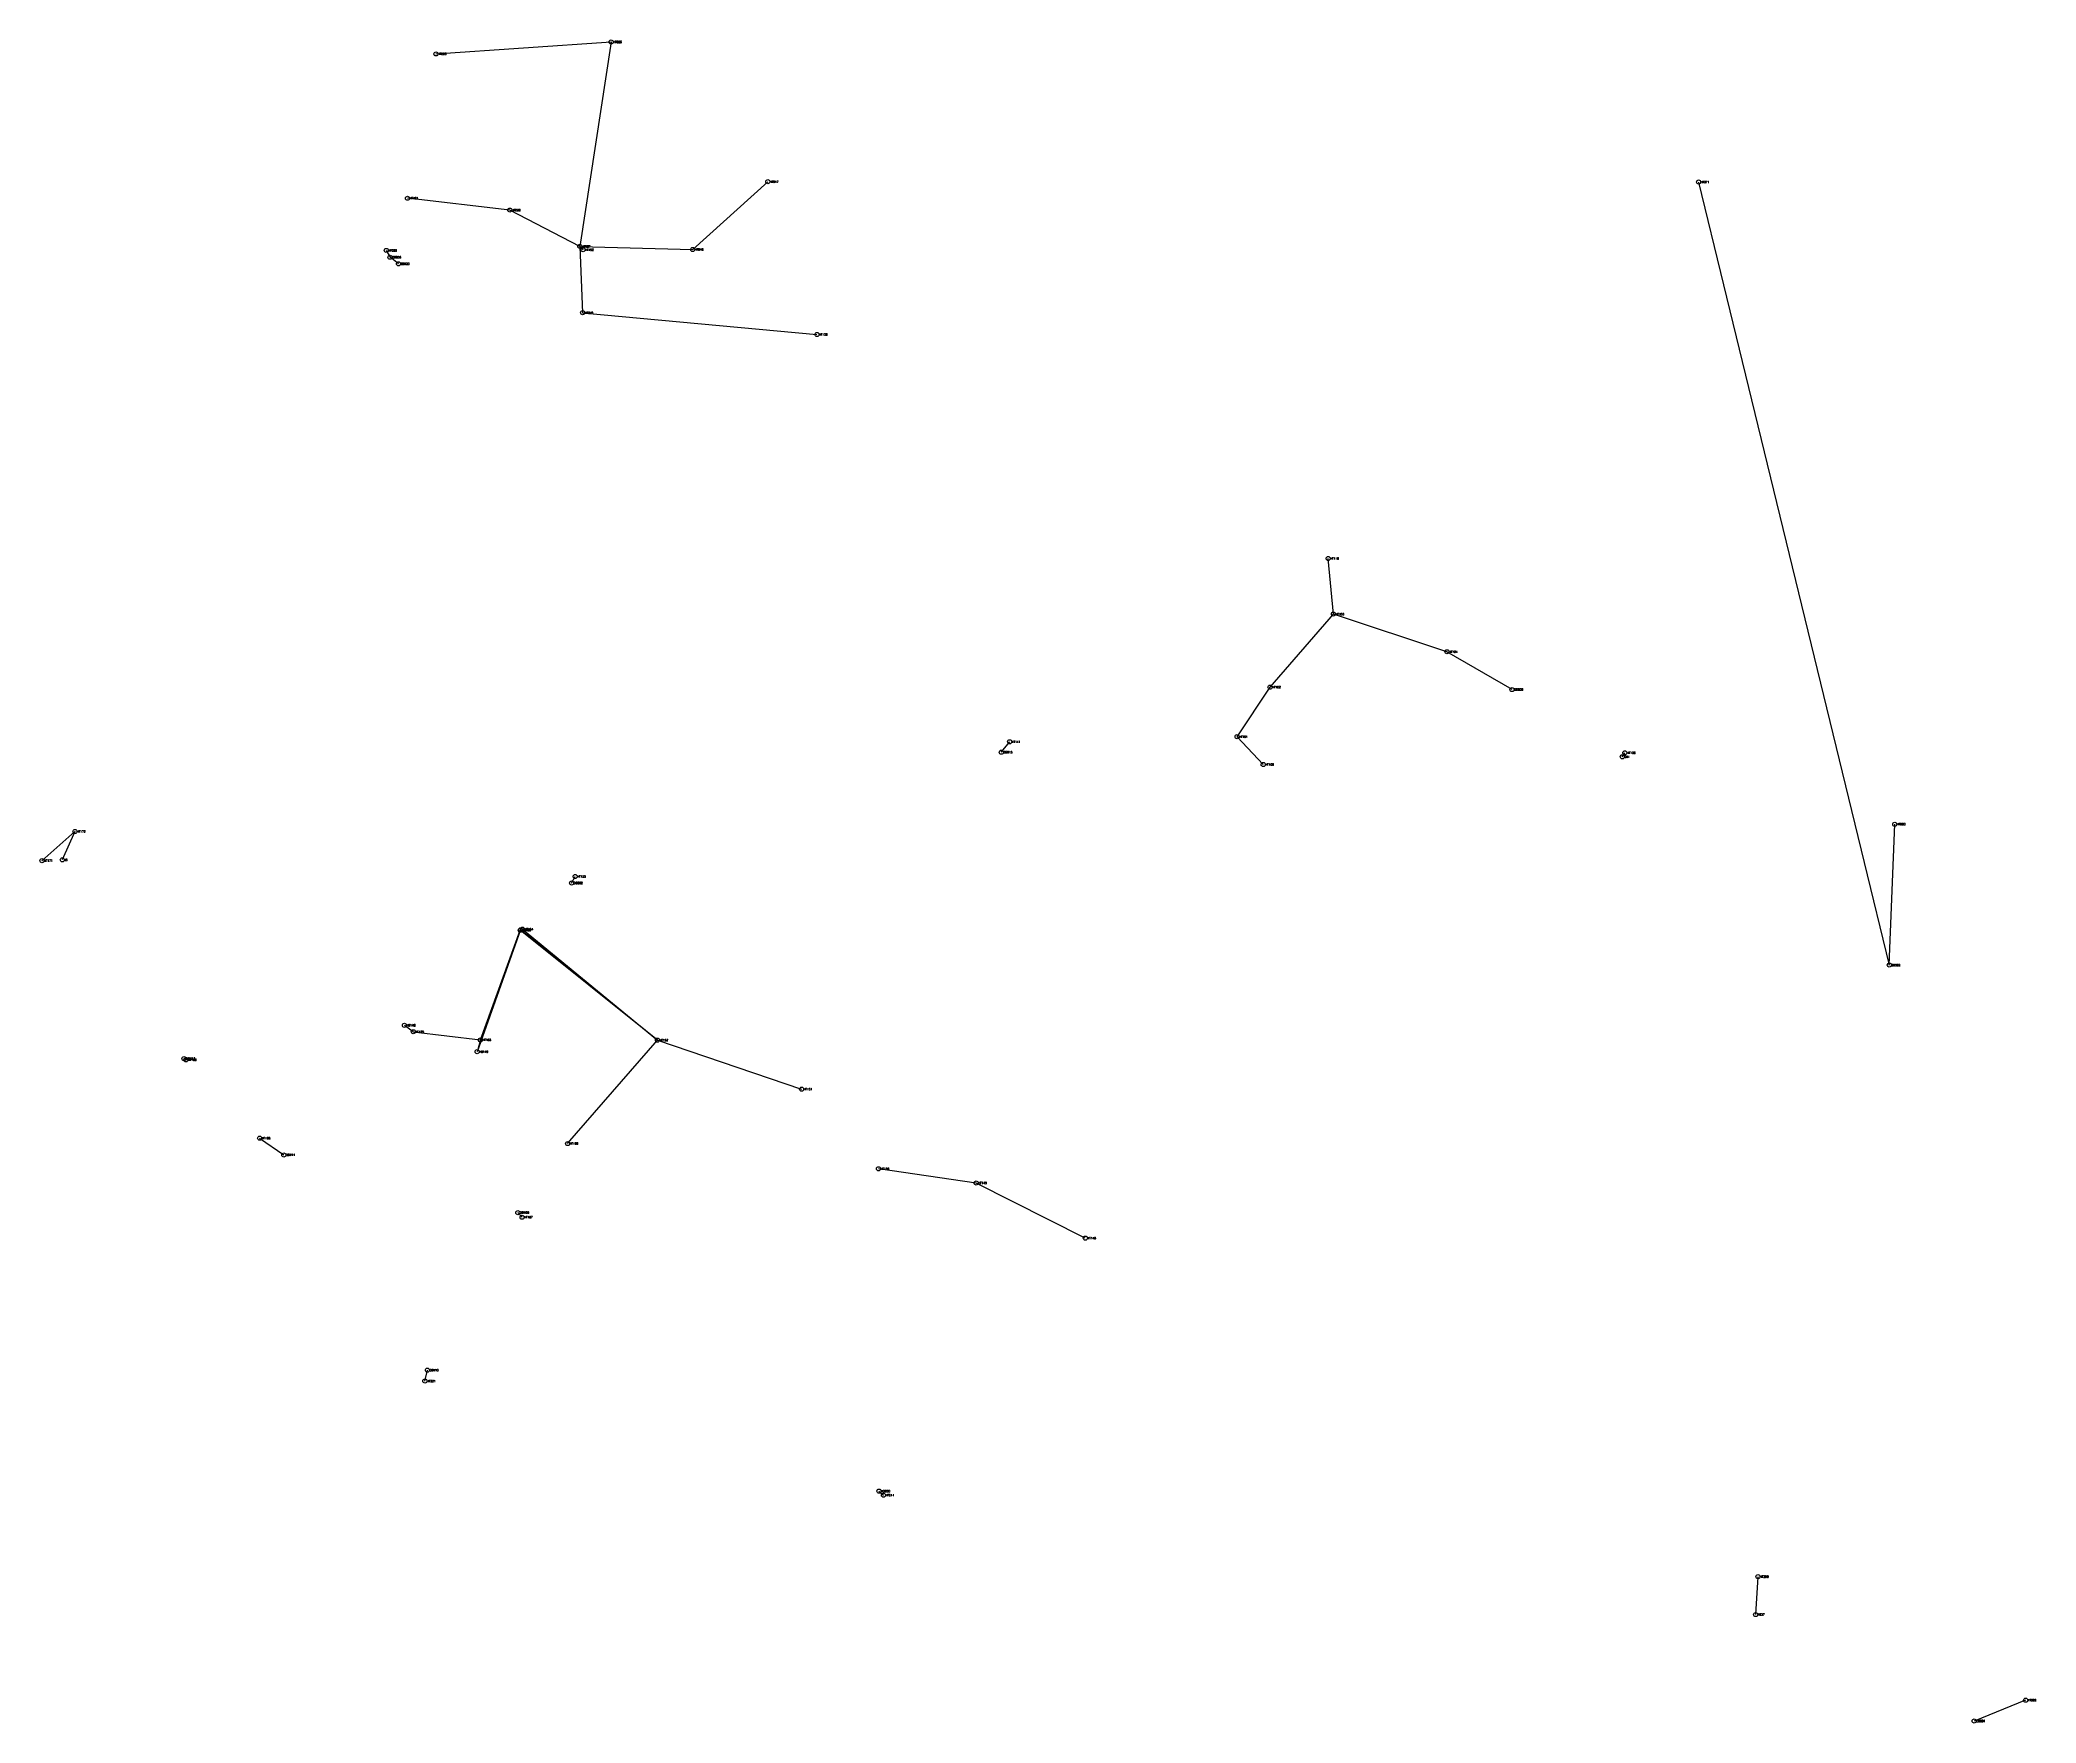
# Model space of a CAD drawing. Extents: x 249182 to 250605, y 2746473 to 2748731.
# Drawn here: x 249575 to 250547, y 2747911 to 2748731 of the extents above; entities that cross this region are included whole.
import ezdxf

# ---------------------------------------------------------------- set-up
doc = ezdxf.new("R2010")
doc.units = 0
doc.styles.get("Standard").update_dxf_attribs({"font": 'simplex'})

msp = doc.modelspace()

# ---------------------------------------------------------------- linework, layer by layer
at = {"color": 4}
for p, q in [((249767.921, 2748724.033), (249853.269, 2748729.85)), ((249853.269, 2748729.85), (249838.013, 2748630.3)), ((249893.024, 2748628.77), (249929.61, 2748661.812)), ((250382.959, 2748661.647), (250475.85, 2748280.308)), ((249803.929, 2748647.978), (249754.1, 2748653.756)), ((249838.013, 2748630.3), (249803.929, 2748647.978)), ((249743.742, 2748628.346), (249745.581, 2748625.007)), ((249838.013, 2748630.3), (249839.597, 2748628.665)), ((249838.013, 2748630.3), (249893.024, 2748628.77)), ((249838.013, 2748630.3), (249839.385, 2748597.978)), ((249749.686, 2748621.824), (249745.581, 2748625.007)), ((249839.385, 2748597.978), (249953.528, 2748587.414)), ((250205.102, 2748451.233), (250202.542, 2748478.294)), ((250174.23, 2748415.659), (250205.102, 2748451.233)), ((250260.372, 2748432.908), (250205.102, 2748451.233)), ((250292.094, 2748414.482), (250260.372, 2748432.908)), ((250158.165, 2748391.527), (250174.23, 2748415.659)), ((250043.328, 2748383.97), (250047.411, 2748389.056)), ((250170.907, 2748377.969), (250158.165, 2748391.527)), ((250345.78, 2748381.751), (250347.05, 2748383.678)), ((249576.039, 2748331.15), (249592.076, 2748345.366)), ((249592.076, 2748345.366), (249585.911, 2748331.559)), ((250475.85, 2748280.308), (250478.511, 2748348.896)), ((249834.007, 2748320.271), (249835.754, 2748323.437)), ((249809.116, 2748297.477), (249787.999, 2748238.119)), ((249789.581, 2748243.838), (249809.024, 2748297.262)), ((249875.815, 2748243.768), (249809.024, 2748297.262)), ((249875.815, 2748243.768), (249809.116, 2748297.477)), ((249810.107, 2748297.798), (249875.815, 2748243.768)), ((249756.9, 2748247.832), (249752.578, 2748250.954)), ((249756.9, 2748247.832), (249789.581, 2748243.838)), ((249789.581, 2748243.838), (249787.999, 2748238.119)), ((249832.07, 2748193.373), (249875.815, 2748243.768)), ((249875.815, 2748243.768), (249946.044, 2748219.86)), ((249646.172, 2748234.185), (249645.191, 2748234.731)), ((249682.046, 2748196.004), (249693.848, 2748187.832)), ((250031.098, 2748174.18), (249983.514, 2748181.109)), ((250084.255, 2748147.344), (250031.098, 2748174.18)), ((249809.907, 2748157.494), (249807.825, 2748159.76)), ((249762.555, 2748077.717), (249763.794, 2748083.026)), ((249983.728, 2748024.134), (249985.939, 2748022.14)), ((250411.877, 2747982.461), (250410.766, 2747964.014)), ((250542.292, 2747922.298), (250517.219, 2747912.172))]:
    msp.add_line(p, q, dxfattribs=at)
for centre in [(249767.921, 2748724.033), (249853.269, 2748729.85), (249754.1, 2748653.756), (249929.61, 2748661.812), (250382.959, 2748661.647), (249803.929, 2748647.978), (249743.742, 2748628.346), (249745.581, 2748625.007), (249838.013, 2748630.3), (249839.597, 2748628.665), (249893.024, 2748628.77), (249749.686, 2748621.824), (249839.385, 2748597.978), (249953.528, 2748587.414), (250202.542, 2748478.294), (250205.102, 2748451.233), (250260.372, 2748432.908), (250174.23, 2748415.659), (250292.094, 2748414.482), (250158.165, 2748391.527), (250043.328, 2748383.97), (250047.411, 2748389.056), (250345.78, 2748381.751), (250347.05, 2748383.678), (250170.907, 2748377.969), (249592.076, 2748345.366), (250478.511, 2748348.896), (249576.039, 2748331.15), (249585.911, 2748331.559), (249835.754, 2748323.437), (249834.007, 2748320.271), (249809.024, 2748297.262), (249809.116, 2748297.477), (249810.107, 2748297.798), (250475.85, 2748280.308), (249752.578, 2748250.954), (249756.9, 2748247.832), (249787.999, 2748238.119), (249789.581, 2748243.838), (249875.815, 2748243.768), (249645.191, 2748234.731), (249646.172, 2748234.185), (249946.044, 2748219.86), (249682.046, 2748196.004), (249693.848, 2748187.832), (249832.07, 2748193.373), (249983.514, 2748181.109), (250031.098, 2748174.18), (249807.825, 2748159.76), (249809.907, 2748157.494), (250084.255, 2748147.344), (249763.794, 2748083.026), (249762.555, 2748077.717), (249983.728, 2748024.134), (249985.939, 2748022.14), (250411.877, 2747982.461), (250410.766, 2747964.014), (250542.292, 2747922.298), (250517.219, 2747912.172)]:
    msp.add_circle(centre, 1)

# ---------------------------------------------------------------- texts
at = {"color": 5}
for s, p in [('HT025', (249768.921, 2748723.533)), ('HT026', (249854.269, 2748729.35)), ('HT451', (249755.1, 2748653.256)), ('HT047', (249930.61, 2748661.312)), ('HT071', (250383.959, 2748661.147)), ('HT028', (249804.929, 2748647.478)), ('HT029', (249744.742, 2748627.846)), ('QSB06', (249746.581, 2748624.507)), ('HT027', (249839.013, 2748629.8)), ('HT452', (249840.597, 2748628.165)), ('HT046', (249894.024, 2748628.27)), ('ZB020', (249750.686, 2748621.324)), ('HT045', (249840.385, 2748597.478)), ('HT129', (249954.528, 2748586.914)), ('HT119', (250203.542, 2748477.794)), ('HT103', (250206.102, 2748450.733)), ('HT104', (250261.372, 2748432.408)), ('HT102', (250175.23, 2748415.159)), ('QSB09', (250293.094, 2748413.982)), ('HT101', (250159.165, 2748391.027)), ('QSB15', (250044.328, 2748383.47)), ('HT141', (250048.411, 2748388.556)), ('QX1', (250346.78, 2748381.251)), ('HT106', (250348.05, 2748383.178)), ('HT100', (250171.907, 2748377.469)), ('HT172', (249593.076, 2748344.866)), ('HT090', (250479.511, 2748348.396)), ('HT171', (249577.039, 2748330.65)), ('J5', (249586.911, 2748331.059)), ('HT155', (249836.754, 2748322.937)), ('QSB02', (249835.007, 2748319.771)), ('HT456', (249810.024, 2748296.762)), ('QSB01', (249810.116, 2748296.977)), ('HT154', (249811.107, 2748297.298)), ('BD002', (250476.85, 2748279.808)), ('HD148', (249753.578, 2748250.454)), ('HT165', (249757.9, 2748247.332)), ('HD149', (249788.999, 2748237.619)), ('HT166', (249790.581, 2748243.338)), ('HT152', (249876.815, 2748243.268)), ('QSN13', (249646.191, 2748234.231)), ('HT169', (249647.172, 2748233.685)), ('HT151', (249947.044, 2748219.36)), ('HT168', (249683.046, 2748195.504)), ('QSN14', (249694.848, 2748187.332)), ('HT189', (249833.07, 2748192.873)), ('HT150', (249984.514, 2748180.609)), ('HT149', (250032.098, 2748173.68)), ('QSN08', (249808.825, 2748159.26)), ('HT187', (249810.907, 2748156.994)), ('HT148', (250085.255, 2748146.844)), ('QSN10', (249764.794, 2748082.526)), ('HT221', (249763.555, 2748077.217)), ('HD850', (249984.728, 2748023.634)), ('HT214', (249986.939, 2748021.64)), ('HT200', (250412.877, 2747981.961)), ('1037', (250411.766, 2747963.514)), ('HT202', (250543.292, 2747921.798)), ('ZB024', (250518.219, 2747911.672))]:
    msp.add_text(s, height=1, dxfattribs=at).set_placement(p)

doc.saveas('drawing.dxf')
